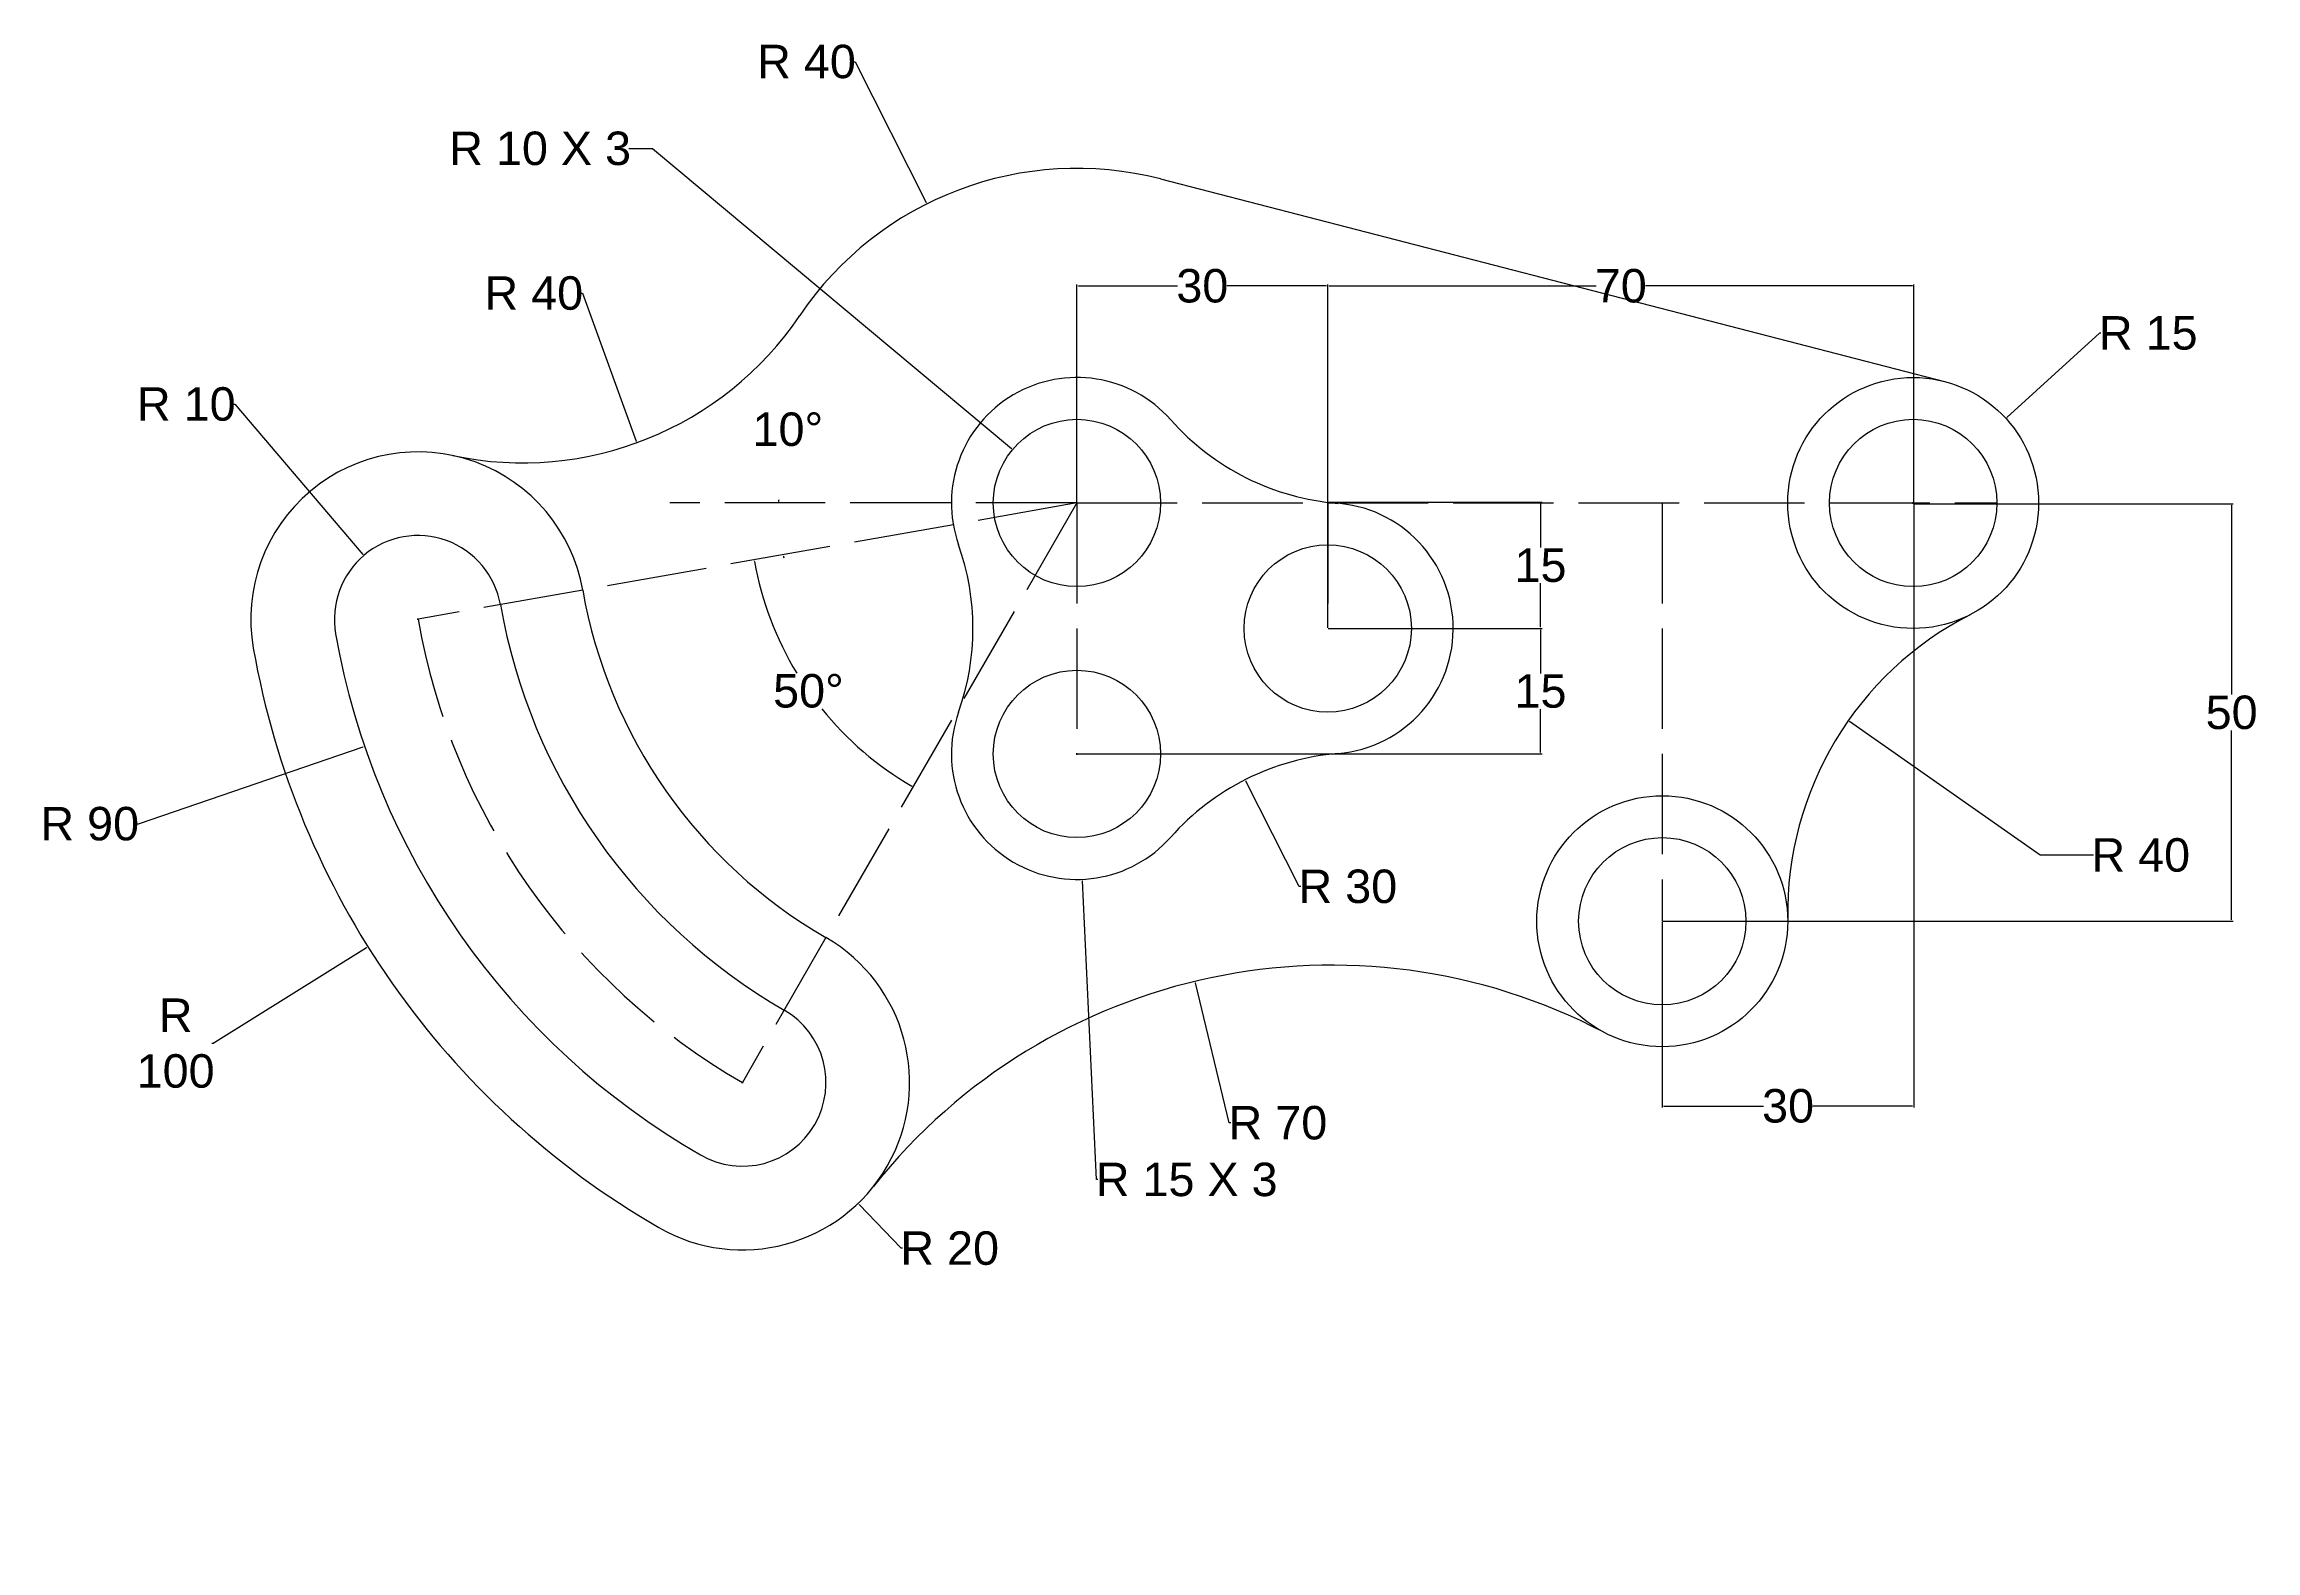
# Model space of a CAD drawing. Header units: inches. Extents: x 7 to 271, y -20 to 160.
import ezdxf

# ---------------------------------------------------------------- set-up
doc = ezdxf.new("R2010")
doc.units = ezdxf.units.IN
doc.header["$MEASUREMENT"] = 0
doc.linetypes.add('ACAD_ISO02W100', pattern=[15, 12, -3])
doc.layers.add('Dim', color=50, linetype='Continuous')
doc.layers.add('Dotted line', color=90, linetype='ACAD_ISO02W100')
doc.styles.get("Standard").update_dxf_attribs({"font": 'arial.ttf'})
doc.dimstyles.get("Standard").update_dxf_attribs({"dimtxt": 0.18, "dimasz": 0.18, "dimexe": 0.18, "dimexo": 0.0625, "dimgap": 0.09, "dimtad": 0, "dimtih": 1, "dimtoh": 1, "dimdec": 4, "dimzin": 0, "dimdsep": 46, "dimtxsty": 'Standard', "dimcen": 0.09, "dimadec": 0, "dimazin": 0, "dimtfac": 1, "dimtdec": 4, "dimtofl": 0, "dimtmove": 0, "dimatfit": 3, "dimfxl": 1, "dimtolj": 1, "dimtzin": 0, "dimarcsym": 0})

# ---------------------------------------------------------------- blocks, each defined once
blk = doc.blocks.new('*D2')
at = {"layer": 'Defpoints', "color": 0, "transparency": 16777216}
for p in [(122.32, 111.41), (137.68, 98.59)]:
    blk.add_point(p, dxfattribs=at)
at = {"layer": 'Dim', "color": 0, "lineweight": -2, "transparency": 16777216}
for p, q in [((76.44, 147.37), (79.25, 147.37)), ((79.25, 147.37), (122.19, 111.52)), ((129.91, 105), (130.09, 105)), ((130, 104.91), (130, 105.09))]:
    blk.add_line(p, q, dxfattribs=at)
at = {"layer": 'Dim', "color": 0, "transparency": 16777216}
blk.add_solid([(122.2, 111.55), (122.17, 111.5), (122.32, 111.41)], dxfattribs=at)
at = {"layer": 'Dim', "color": 0, "transparency": 16777216, "insert": (65.82, 147.37), "char_height": 0.18, "attachment_point": 5}
blk.add_mtext('\\A1;{\\H22.22222x;R 10 X 3}', dxfattribs=at)
blk = doc.blocks.new('*D3')
at = {"layer": 'Defpoints', "color": 0, "transparency": 16777216}
for p in [(112.04, 140.74), (130, 105)]:
    blk.add_point(p, dxfattribs=at)
at = {"layer": 'Dim', "color": 0, "lineweight": -2, "transparency": 16777216}
for p, q in [((103.31, 157.75), (103.49, 157.75)), ((103.49, 157.75), (111.96, 140.9)), ((129.91, 105), (130.09, 105)), ((130, 104.91), (130, 105.09))]:
    blk.add_line(p, q, dxfattribs=at)
at = {"layer": 'Dim', "color": 0, "transparency": 16777216}
blk.add_solid([(111.98, 140.91), (111.93, 140.89), (112.04, 140.74)], dxfattribs=at)
at = {"layer": 'Dim', "color": 0, "transparency": 16777216, "insert": (97.67, 157.75), "char_height": 0.18, "attachment_point": 5}
blk.add_mtext('\\A1;{\\H22.22222x;R 40}', dxfattribs=at)
blk = doc.blocks.new('*D4')
at = {"layer": 'Defpoints', "color": 0, "transparency": 16777216}
for p in [(241.08, 115.11), (218.92, 94.89)]:
    blk.add_point(p, dxfattribs=at)
at = {"layer": 'Dim', "color": 0, "lineweight": -2, "transparency": 16777216}
for p, q in [((252.27, 125.31), (241.21, 115.23)), ((252.45, 125.31), (252.27, 125.31)), ((229.91, 105), (230.09, 105)), ((230, 104.91), (230, 105.09))]:
    blk.add_line(p, q, dxfattribs=at)
at = {"layer": 'Dim', "color": 0, "transparency": 16777216}
blk.add_solid([(241.19, 115.25), (241.24, 115.21), (241.08, 115.11)], dxfattribs=at)
at = {"layer": 'Dim', "color": 0, "transparency": 16777216, "insert": (258.11, 125.31), "char_height": 0.18, "attachment_point": 5}
blk.add_mtext('\\A1;{\\H22.22222x;R 15}', dxfattribs=at)
blk = doc.blocks.new('*D5')
at = {"layer": 'Defpoints', "color": 0, "transparency": 16777216}
for p in [(160, 105.08), (185.44, 105.08), (160, 90)]:
    blk.add_point(p, dxfattribs=at)
at = {"layer": 'Dim', "color": 0, "lineweight": -2, "transparency": 16777216}
for p, q in [((160.06, 105.08), (185.62, 105.08)), ((185.44, 104.9), (185.44, 99.67)), ((185.44, 90.18), (185.44, 95.41)), ((160.06, 90), (185.62, 90))]:
    blk.add_line(p, q, dxfattribs=at)
at = {"layer": 'Dim', "color": 0, "transparency": 16777216}
for points in [[(185.41, 104.9), (185.47, 104.9), (185.44, 105.08)], [(185.41, 90.18), (185.47, 90.18), (185.44, 90)]]:
    blk.add_solid(points, dxfattribs=at)
at = {"layer": 'Dim', "color": 0, "transparency": 16777216, "insert": (185.44, 97.54), "char_height": 0.18, "attachment_point": 5}
blk.add_mtext('\\A1;{\\H22.22222x;15}', dxfattribs=at)
blk = doc.blocks.new('*D6')
at = {"layer": 'Defpoints', "color": 0, "transparency": 16777216}
for p in [(160, 90), (130, 75), (185.44, 75)]:
    blk.add_point(p, dxfattribs=at)
at = {"layer": 'Dim', "color": 0, "lineweight": -2, "transparency": 16777216}
for p, q in [((160.06, 90), (185.62, 90)), ((185.44, 89.82), (185.44, 84.63)), ((185.44, 75.18), (185.44, 80.37)), ((130.06, 75), (185.62, 75))]:
    blk.add_line(p, q, dxfattribs=at)
at = {"layer": 'Dim', "color": 0, "transparency": 16777216}
for points in [[(185.41, 89.82), (185.47, 89.82), (185.44, 90)], [(185.41, 75.18), (185.47, 75.18), (185.44, 75)]]:
    blk.add_solid(points, dxfattribs=at)
at = {"layer": 'Dim', "color": 0, "transparency": 16777216, "insert": (185.44, 82.5), "char_height": 0.18, "attachment_point": 5}
blk.add_mtext('\\A1;{\\H22.22222x;15}', dxfattribs=at)
blk = doc.blocks.new('*D7')
at = {"layer": 'Defpoints', "color": 0, "transparency": 16777216}
for p in [(160, 130.94), (130, 105), (160, 90)]:
    blk.add_point(p, dxfattribs=at)
at = {"layer": 'Dim', "color": 0, "lineweight": -2, "transparency": 16777216}
for p, q in [((130, 105.06), (130, 131.12)), ((130.18, 130.94), (142.05, 130.94)), ((159.82, 130.94), (147.95, 130.94)), ((160, 90.06), (160, 131.12))]:
    blk.add_line(p, q, dxfattribs=at)
at = {"layer": 'Dim', "color": 0, "transparency": 16777216}
for points in [[(130.18, 130.97), (130.18, 130.91), (130, 130.94)], [(159.82, 130.97), (159.82, 130.91), (160, 130.94)]]:
    blk.add_solid(points, dxfattribs=at)
at = {"layer": 'Dim', "color": 0, "transparency": 16777216, "insert": (145, 130.94), "char_height": 0.18, "attachment_point": 5}
blk.add_mtext('\\A1;{\\H22.22222x;30}', dxfattribs=at)
blk = doc.blocks.new('*D8')
at = {"layer": 'Defpoints', "color": 0, "transparency": 16777216}
for p in [(160, 130.94), (230.09, 105), (160, 90)]:
    blk.add_point(p, dxfattribs=at)
at = {"layer": 'Dim', "color": 0, "lineweight": -2, "transparency": 16777216}
for p, q in [((160, 90.06), (160, 131.12)), ((160.18, 130.94), (192.11, 130.94)), ((229.91, 130.94), (197.98, 130.94)), ((230.09, 105.06), (230.09, 131.12))]:
    blk.add_line(p, q, dxfattribs=at)
at = {"layer": 'Dim', "color": 0, "transparency": 16777216}
for points in [[(160.18, 130.97), (160.18, 130.91), (160, 130.94)], [(229.91, 130.97), (229.91, 130.91), (230.09, 130.94)]]:
    blk.add_solid(points, dxfattribs=at)
at = {"layer": 'Dim', "color": 0, "transparency": 16777216, "insert": (195.04, 130.94), "char_height": 0.18, "attachment_point": 5}
blk.add_mtext('\\A1;{\\H22.22222x;70}', dxfattribs=at)
blk = doc.blocks.new('*D9')
at = {"layer": 'Defpoints', "color": 0, "transparency": 16777216}
for p in [(230.09, 105), (200, 55), (200, 32.91)]:
    blk.add_point(p, dxfattribs=at)
at = {"layer": 'Dim', "color": 0, "lineweight": -2, "transparency": 16777216}
for p, q in [((230.09, 104.94), (230.09, 32.73)), ((200, 54.94), (200, 32.73)), ((200.18, 32.91), (212.1, 32.91)), ((229.91, 32.91), (217.99, 32.91))]:
    blk.add_line(p, q, dxfattribs=at)
at = {"layer": 'Dim', "color": 0, "transparency": 16777216}
for points in [[(200.18, 32.94), (200.18, 32.88), (200, 32.91)], [(229.91, 32.94), (229.91, 32.88), (230.09, 32.91)]]:
    blk.add_solid(points, dxfattribs=at)
at = {"layer": 'Dim', "color": 0, "transparency": 16777216, "insert": (215.04, 32.91), "char_height": 0.18, "attachment_point": 5}
blk.add_mtext('\\A1;{\\H22.22222x;30}', dxfattribs=at)
blk = doc.blocks.new('*D10')
at = {"layer": 'Defpoints', "color": 0, "transparency": 16777216}
for p in [(130, 105), (130, 105), (51.22, 91.11), (94.98, 87.41), (90, 35.72)]:
    blk.add_point(p, dxfattribs=at)
at = {"layer": 'Dim', "color": 0, "lineweight": -2, "transparency": 16777216}
for start, end in [(190.2632, 211.276), (218.9021, 239.7368)]:
    blk.add_arc((130, 105), 39.19, start, end, dxfattribs=at)
at = {"layer": 'Dim', "color": 0, "transparency": 16777216}
for points in [[(91.41, 98.01), (91.47, 98.02), (91.41, 98.2)], [(110.27, 71.18), (110.24, 71.13), (110.41, 71.06)]]:
    blk.add_solid(points, dxfattribs=at)
at = {"layer": 'Dim', "color": 0, "transparency": 16777216, "insert": (97.9, 82.52), "char_height": 0.18, "attachment_point": 5}
blk.add_mtext('\\A1;{\\H22.22222x;50°}', dxfattribs=at)
blk = doc.blocks.new('*D11')
at = {"layer": 'Defpoints', "color": 0, "transparency": 16777216}
for p in [(130, 105), (44.84, 75.89)]:
    blk.add_point(p, dxfattribs=at)
at = {"layer": 'Dim', "color": 0, "lineweight": -2, "transparency": 16777216}
for p, q in [((129.91, 105), (130.09, 105)), ((130, 104.91), (130, 105.09)), ((17.78, 66.64), (44.67, 75.83)), ((17.6, 66.64), (17.78, 66.64))]:
    blk.add_line(p, q, dxfattribs=at)
at = {"layer": 'Dim', "color": 0, "transparency": 16777216}
blk.add_solid([(44.66, 75.86), (44.68, 75.8), (44.84, 75.89)], dxfattribs=at)
at = {"layer": 'Dim', "color": 0, "transparency": 16777216, "insert": (11.96, 66.64), "char_height": 0.18, "attachment_point": 5}
blk.add_mtext('\\A1;{\\H22.22222x;R 90}', dxfattribs=at)
blk = doc.blocks.new('*D12')
at = {"layer": 'Defpoints', "color": 0, "transparency": 16777216}
for p in [(130, 105), (45.22, 51.97)]:
    blk.add_point(p, dxfattribs=at)
at = {"layer": 'Dim', "color": 0, "lineweight": -2, "transparency": 16777216}
for p, q in [((129.91, 105), (130.09, 105)), ((130, 104.91), (130, 105.09)), ((26.73, 40.41), (45.07, 51.88)), ((26.55, 40.41), (26.73, 40.41))]:
    blk.add_line(p, q, dxfattribs=at)
at = {"layer": 'Dim', "color": 0, "transparency": 16777216}
blk.add_solid([(45.05, 51.9), (45.08, 51.85), (45.22, 51.97)], dxfattribs=at)
at = {"layer": 'Dim', "color": 0, "transparency": 16777216, "insert": (22.23, 40.41), "char_height": 0.18, "width": 1.2202, "attachment_point": 5}
blk.add_mtext('\\A1;{\\H22.22222x;R 100}', dxfattribs=at)
blk = doc.blocks.new('*D13')
at = {"layer": 'Defpoints', "color": 0, "transparency": 16777216}
for p in [(44.73, 98.72), (51.22, 91.11)]:
    blk.add_point(p, dxfattribs=at)
at = {"layer": 'Dim', "color": 0, "lineweight": -2, "transparency": 16777216}
for p, q in [((29.14, 116.81), (29.32, 116.81)), ((29.32, 116.81), (44.61, 98.86)), ((51.13, 91.11), (51.31, 91.11)), ((51.22, 91.02), (51.22, 91.2))]:
    blk.add_line(p, q, dxfattribs=at)
at = {"layer": 'Dim', "color": 0, "transparency": 16777216}
blk.add_solid([(44.64, 98.88), (44.59, 98.84), (44.73, 98.72)], dxfattribs=at)
at = {"layer": 'Dim', "color": 0, "transparency": 16777216, "insert": (23.51, 116.81), "char_height": 0.18, "attachment_point": 5}
blk.add_mtext('\\A1;{\\H22.22222x;R 10}', dxfattribs=at)
blk = doc.blocks.new('*D14')
at = {"layer": 'Defpoints', "color": 0, "transparency": 16777216}
for p in [(63.71, 149.79), (77.37, 112.2)]:
    blk.add_point(p, dxfattribs=at)
at = {"layer": 'Dim', "color": 0, "lineweight": -2, "transparency": 16777216}
for p, q in [((70.7, 130.07), (70.88, 130.07)), ((70.88, 130.07), (77.31, 112.37))]:
    blk.add_line(p, q, dxfattribs=at)
at = {"layer": 'Dim', "color": 0, "transparency": 16777216}
blk.add_solid([(77.34, 112.38), (77.28, 112.36), (77.37, 112.2)], dxfattribs=at)
at = {"layer": 'Dim', "color": 0, "transparency": 16777216, "insert": (65.06, 130.07), "char_height": 0.18, "attachment_point": 5}
blk.add_mtext('\\A1;{\\H22.22222x;R 40}', dxfattribs=at)
blk = doc.blocks.new('*D15')
at = {"layer": 'Defpoints', "color": 0, "transparency": 16777216}
for p in [(150.12, 71.91), (163.67, 45.15)]:
    blk.add_point(p, dxfattribs=at)
at = {"layer": 'Dim', "color": 0, "lineweight": -2, "transparency": 16777216}
for p, q in [((156.59, 59.15), (150.2, 71.75)), ((156.77, 59.15), (156.59, 59.15))]:
    blk.add_line(p, q, dxfattribs=at)
at = {"layer": 'Dim', "color": 0, "transparency": 16777216}
blk.add_solid([(150.23, 71.77), (150.18, 71.74), (150.12, 71.91)], dxfattribs=at)
at = {"layer": 'Dim', "color": 0, "transparency": 16777216, "insert": (162.4, 59.15), "char_height": 0.18, "attachment_point": 5}
blk.add_mtext('\\A1;{\\H22.22222x;R 30}', dxfattribs=at)
blk = doc.blocks.new('*D16')
at = {"layer": 'Defpoints', "color": 0, "transparency": 16777216}
for p in [(130, 75), (130.69, 60.02)]:
    blk.add_point(p, dxfattribs=at)
at = {"layer": 'Dim', "color": 0, "lineweight": -2, "transparency": 16777216}
for p, q in [((129.91, 75), (130.09, 75)), ((130, 74.91), (130, 75.09)), ((132.33, 24.11), (130.69, 59.84)), ((132.51, 24.11), (132.33, 24.11))]:
    blk.add_line(p, q, dxfattribs=at)
at = {"layer": 'Dim', "color": 0, "transparency": 16777216}
blk.add_solid([(130.72, 59.84), (130.66, 59.83), (130.69, 60.02)], dxfattribs=at)
at = {"layer": 'Dim', "color": 0, "transparency": 16777216, "insert": (143.13, 24.11), "char_height": 0.18, "attachment_point": 5}
blk.add_mtext('\\A1;{\\H22.22222x;R 15 X 3}', dxfattribs=at)
blk = doc.blocks.new('*D17')
at = {"layer": 'Defpoints', "color": 0, "transparency": 16777216}
for p in [(144.16, 47.82), (160.48, -20.25)]:
    blk.add_point(p, dxfattribs=at)
at = {"layer": 'Dim', "color": 0, "lineweight": -2, "transparency": 16777216}
for p, q in [((148.22, 30.89), (144.2, 47.64)), ((148.4, 30.89), (148.22, 30.89))]:
    blk.add_line(p, q, dxfattribs=at)
at = {"layer": 'Dim', "color": 0, "transparency": 16777216}
blk.add_solid([(144.23, 47.65), (144.17, 47.64), (144.16, 47.82)], dxfattribs=at)
at = {"layer": 'Dim', "color": 0, "transparency": 16777216, "insert": (154.04, 30.89), "char_height": 0.18, "attachment_point": 5}
blk.add_mtext('\\A1;{\\H22.22222x;R 70}', dxfattribs=at)
blk = doc.blocks.new('*D18')
at = {"layer": 'Defpoints', "color": 0, "transparency": 16777216}
for p in [(90, 35.72), (103.83, 21.27)]:
    blk.add_point(p, dxfattribs=at)
at = {"layer": 'Dim', "color": 0, "lineweight": -2, "transparency": 16777216}
for p, q in [((89.91, 35.72), (90.09, 35.72)), ((90, 35.63), (90, 35.81)), ((108.97, 15.9), (103.95, 21.14)), ((109.15, 15.9), (108.97, 15.9))]:
    blk.add_line(p, q, dxfattribs=at)
at = {"layer": 'Dim', "color": 0, "transparency": 16777216}
blk.add_solid([(103.98, 21.16), (103.93, 21.12), (103.83, 21.27)], dxfattribs=at)
at = {"layer": 'Dim', "color": 0, "transparency": 16777216, "insert": (114.79, 15.9), "char_height": 0.18, "attachment_point": 5}
blk.add_mtext('\\A1;{\\H22.22222x;R 20}', dxfattribs=at)
blk = doc.blocks.new('*D19')
at = {"layer": 'Defpoints', "color": 0, "transparency": 16777216}
for p in [(230, 104.91), (268.08, 104.91), (200, 55)]:
    blk.add_point(p, dxfattribs=at)
at = {"layer": 'Dim', "color": 0, "lineweight": -2, "transparency": 16777216}
for p, q in [((230.06, 104.91), (268.26, 104.91)), ((268.08, 104.73), (268.08, 82.09)), ((268.08, 55.18), (268.08, 77.82)), ((200.06, 55), (268.26, 55))]:
    blk.add_line(p, q, dxfattribs=at)
at = {"layer": 'Dim', "color": 0, "transparency": 16777216}
for points in [[(268.05, 104.73), (268.11, 104.73), (268.08, 104.91)], [(268.05, 55.18), (268.11, 55.18), (268.08, 55)]]:
    blk.add_solid(points, dxfattribs=at)
at = {"layer": 'Dim', "color": 0, "transparency": 16777216, "insert": (268.08, 79.95), "char_height": 0.18, "attachment_point": 5}
blk.add_mtext('\\A1;{\\H22.22222x;50}', dxfattribs=at)
blk = doc.blocks.new('*D20')
at = {"layer": 'Defpoints', "color": 0, "transparency": 16777216}
for p in [(222.26, 78.99), (254.99, 56.01)]:
    blk.add_point(p, dxfattribs=at)
at = {"layer": 'Dim', "color": 0, "lineweight": -2, "transparency": 16777216}
for p, q in [((245.18, 62.9), (222.4, 78.89)), ((251.57, 62.9), (245.18, 62.9))]:
    blk.add_line(p, q, dxfattribs=at)
at = {"layer": 'Dim', "color": 0, "transparency": 16777216}
blk.add_solid([(222.42, 78.91), (222.39, 78.86), (222.26, 78.99)], dxfattribs=at)
at = {"layer": 'Dim', "color": 0, "transparency": 16777216, "insert": (257.21, 62.9), "char_height": 0.18, "attachment_point": 5}
blk.add_mtext('\\A1;{\\H22.22222x;R 40}', dxfattribs=at)
blk = doc.blocks.new('*D21')
at = {"layer": 'Defpoints', "color": 0, "transparency": 16777216}
for p in [(81.35, 105), (129.91, 105), (130, 105), (94.58, 100.86), (51.22, 91.11)]:
    blk.add_point(p, dxfattribs=at)
at = {"layer": 'Dim', "color": 0, "lineweight": -2, "transparency": 16777216}
for start, end in [(179.4216, 179.7108), (190.2892, 190.5784)]:
    blk.add_arc((130, 105), 35.66, start, end, dxfattribs=at)
at = {"layer": 'Dim', "color": 0, "transparency": 16777216}
for points in [[(94.37, 105.18), (94.31, 105.18), (94.34, 105)], [(94.88, 98.62), (94.94, 98.64), (94.88, 98.81)]]:
    blk.add_solid(points, dxfattribs=at)
at = {"layer": 'Dim', "color": 0, "transparency": 16777216, "insert": (95.44, 113.79), "char_height": 0.18, "attachment_point": 5}
blk.add_mtext('\\A1;{\\H22.22222x;10°}', dxfattribs=at)

msp = doc.modelspace()

# ---------------------------------------------------------------- linework, layer by layer
msp.add_line((140, 143.72983), (233.75, 119.52369))
for centre, radius in [((230, 105), 15), ((130, 105), 10), ((230, 105), 10), ((160, 90), 10), ((130, 75), 10), ((200, 55), 15), ((200, 55), 10)]:
    msp.add_circle(centre, radius)
for centre, radius, start, end in [((130, 105), 40, 75.5224878, 145.9513743), ((63.71498, 149.7917), 40, 257.9756872, 325.9513743), ((130, 105), 15, 41.5540775, 199.4712206), ((163.67485, 134.8497), 30, 221.5540775, 265.3158202), ((51.21538, 91.10815), 20, 10, 190), ((160, 90), 15, 274.6841798, 90), ((51.21538, 91.10815), 10, 10, 190), ((87.57359, 90), 30, 340.5287794, 19.4712206), ((130, 105), 70, 190, 240), ((130, 105), 60, 190, 240), ((254.99081, 56.00552), 40, 117.0249416, 181.0475454), ((130, 105), 100, 190, 240), ((130, 105), 90, 190, 240), ((130, 75), 15, 160.5287794, 318.4459225), ((163.67485, 45.1503), 30, 94.6841798, 138.4459225), ((90, 35.71797), 20, 240, 60), ((160.47852, -20.25326), 70, 62.2924591, 141.5448014), ((90, 35.71797), 10, 240, 60)]:
    msp.add_arc(centre, radius, start, end)
at = {"layer": 'Dotted line'}
for p, q in [((130, 105), (51.21538, 91.10815)), ((129.91, 105), (81.34604, 105)), ((130, 105), (90, 35.71797)), ((130, 105), (240.06713, 105)), ((130, 105), (130, 75)), ((160, 105), (160, 90)), ((200, 105), (200, 55))]:
    msp.add_line(p, q, dxfattribs=at)
msp.add_arc((130, 105), 80, 190, 240, dxfattribs=at)

# ---------------------------------------------------------------- dimensions: what is measured, and where the dimension line sits
at = {"layer": 'Dim'}
for center, mpoint, text, picture, middle in [((130, 105), (112.03746, 140.73999), '{\\H22.22222x;R 40}', '*D3', (97.67016, 157.74963)), ((63.71498, 149.7917), (77.37407, 112.1961), '{\\H22.22222x;R 40}', '*D14', (65.06114, 130.07173)), ((51.21538, 91.10815), (44.73123, 98.72102), '{\\H22.22222x;R 10}', '*D13', (23.50628, 116.8094)), ((130, 105), (44.83742, 75.89098), '{\\H22.22222x;R 90}', '*D11', (11.96326, 66.64319)), ((130, 105), (45.21784, 51.97185), '{\\H22.22222x;R 100}', '*D12', (22.23379, 40.40684)), ((254.99081, 56.00552), (222.25517, 78.99198), '{\\H22.22222x;R 40}', '*D20', (257.2131, 62.89514)), ((130, 75), (130.68616, 60.0157), '{\\H22.22222x;R 15 X 3}', '*D16', (143.1257, 24.10774)), ((163.67485, 45.1503), (150.12096, 71.91394), '{\\H22.22222x;R 30}', '*D15', (162.4049, 59.14709)), ((160.47852, -20.25326), (144.16035, 47.81816), '{\\H22.22222x;R 70}', '*D17', (154.03621, 30.89255)), ((90, 35.71797), (103.83037, 21.27079), '{\\H22.22222x;R 20}', '*D18', (114.78995, 15.90035))]:
    dim = msp.add_radius_dim(center=center, mpoint=mpoint, text=text, dimstyle='Standard', dxfattribs=at)
    dim.commit()
    dim.dimension.update_dxf_attribs({"geometry": picture, "text_midpoint": middle, "dimtype": 164})
for p1, p2, text, picture, middle in [((137.67646, 98.59126), (122.32354, 111.40874), '{\\H22.22222x;R 10 X 3}', '*D2', (65.82171, 147.37042)), ((218.91818, 94.89093), (241.08182, 115.10907), '{\\H22.22222x;R 15}', '*D4', (258.10865, 125.3137))]:
    dim = msp.add_diameter_dim_2p(p1=p1, p2=p2, text=text, dimstyle='Standard', dxfattribs=at)
    dim.commit()
    dim.dimension.update_dxf_attribs({"geometry": picture, "text_midpoint": middle, "dimtype": 163})
for base, p1, p2, text, picture, middle in [((160, 130.93666), (130, 105), (160, 90), '{\\H22.22222x;30}', '*D7', (145, 130.93666)), ((160, 130.93666), (230.09, 105), (160, 90), '{\\H22.22222x;70}', '*D8', (195.045, 130.93666)), ((200, 32.91074), (230.09, 105), (200, 55), '{\\H22.22222x;30}', '*D9', (215.045, 32.91074))]:
    dim = msp.add_linear_dim(base=base, p1=p1, p2=p2, text=text, dimstyle='Standard', dxfattribs=at)
    dim.commit()
    dim.dimension.update_dxf_attribs({"geometry": picture, "text_midpoint": middle})
dim = msp.add_angular_dim_2l(base=(94.57863, 100.85984), line1=((129.91, 105), (81.34604, 105)), line2=((130, 105), (51.21538, 91.10815)), text='{\\H22.22222x;<>}', dimstyle='Standard', dxfattribs=at)
dim.commit()
dim.dimension.update_dxf_attribs({"geometry": '*D21', "text_midpoint": (95.43796, 113.7909), "dimtype": 162})
dim = msp.add_angular_dim_2l(base=(94.98224, 87.41342), line1=((130, 105), (51.21538, 91.10815)), line2=((130, 105), (90, 35.71797)), text='{\\H22.22222x;<>}', dimstyle='Standard', dxfattribs=at)
dim.commit()
dim.dimension.update_dxf_attribs({"geometry": '*D10', "text_midpoint": (97.90082, 82.52392)})
for base, p1, p2, text, picture, middle in [((185.44401, 105.07562), (160, 90), (160, 105.07562), '{\\H22.22222x;15}', '*D5', (185.44401, 97.53781)), ((268.07796, 104.91), (200, 55), (230, 104.91), '{\\H22.22222x;50}', '*D19', (268.07796, 79.955)), ((185.44401, 75), (160, 90), (130, 75), '{\\H22.22222x;15}', '*D6', (185.44401, 82.5))]:
    dim = msp.add_linear_dim(base=base, p1=p1, p2=p2, angle=90, text=text, dimstyle='Standard', dxfattribs=at)
    dim.commit()
    dim.dimension.update_dxf_attribs({"geometry": picture, "text_midpoint": middle})

doc.saveas('drawing.dxf')
